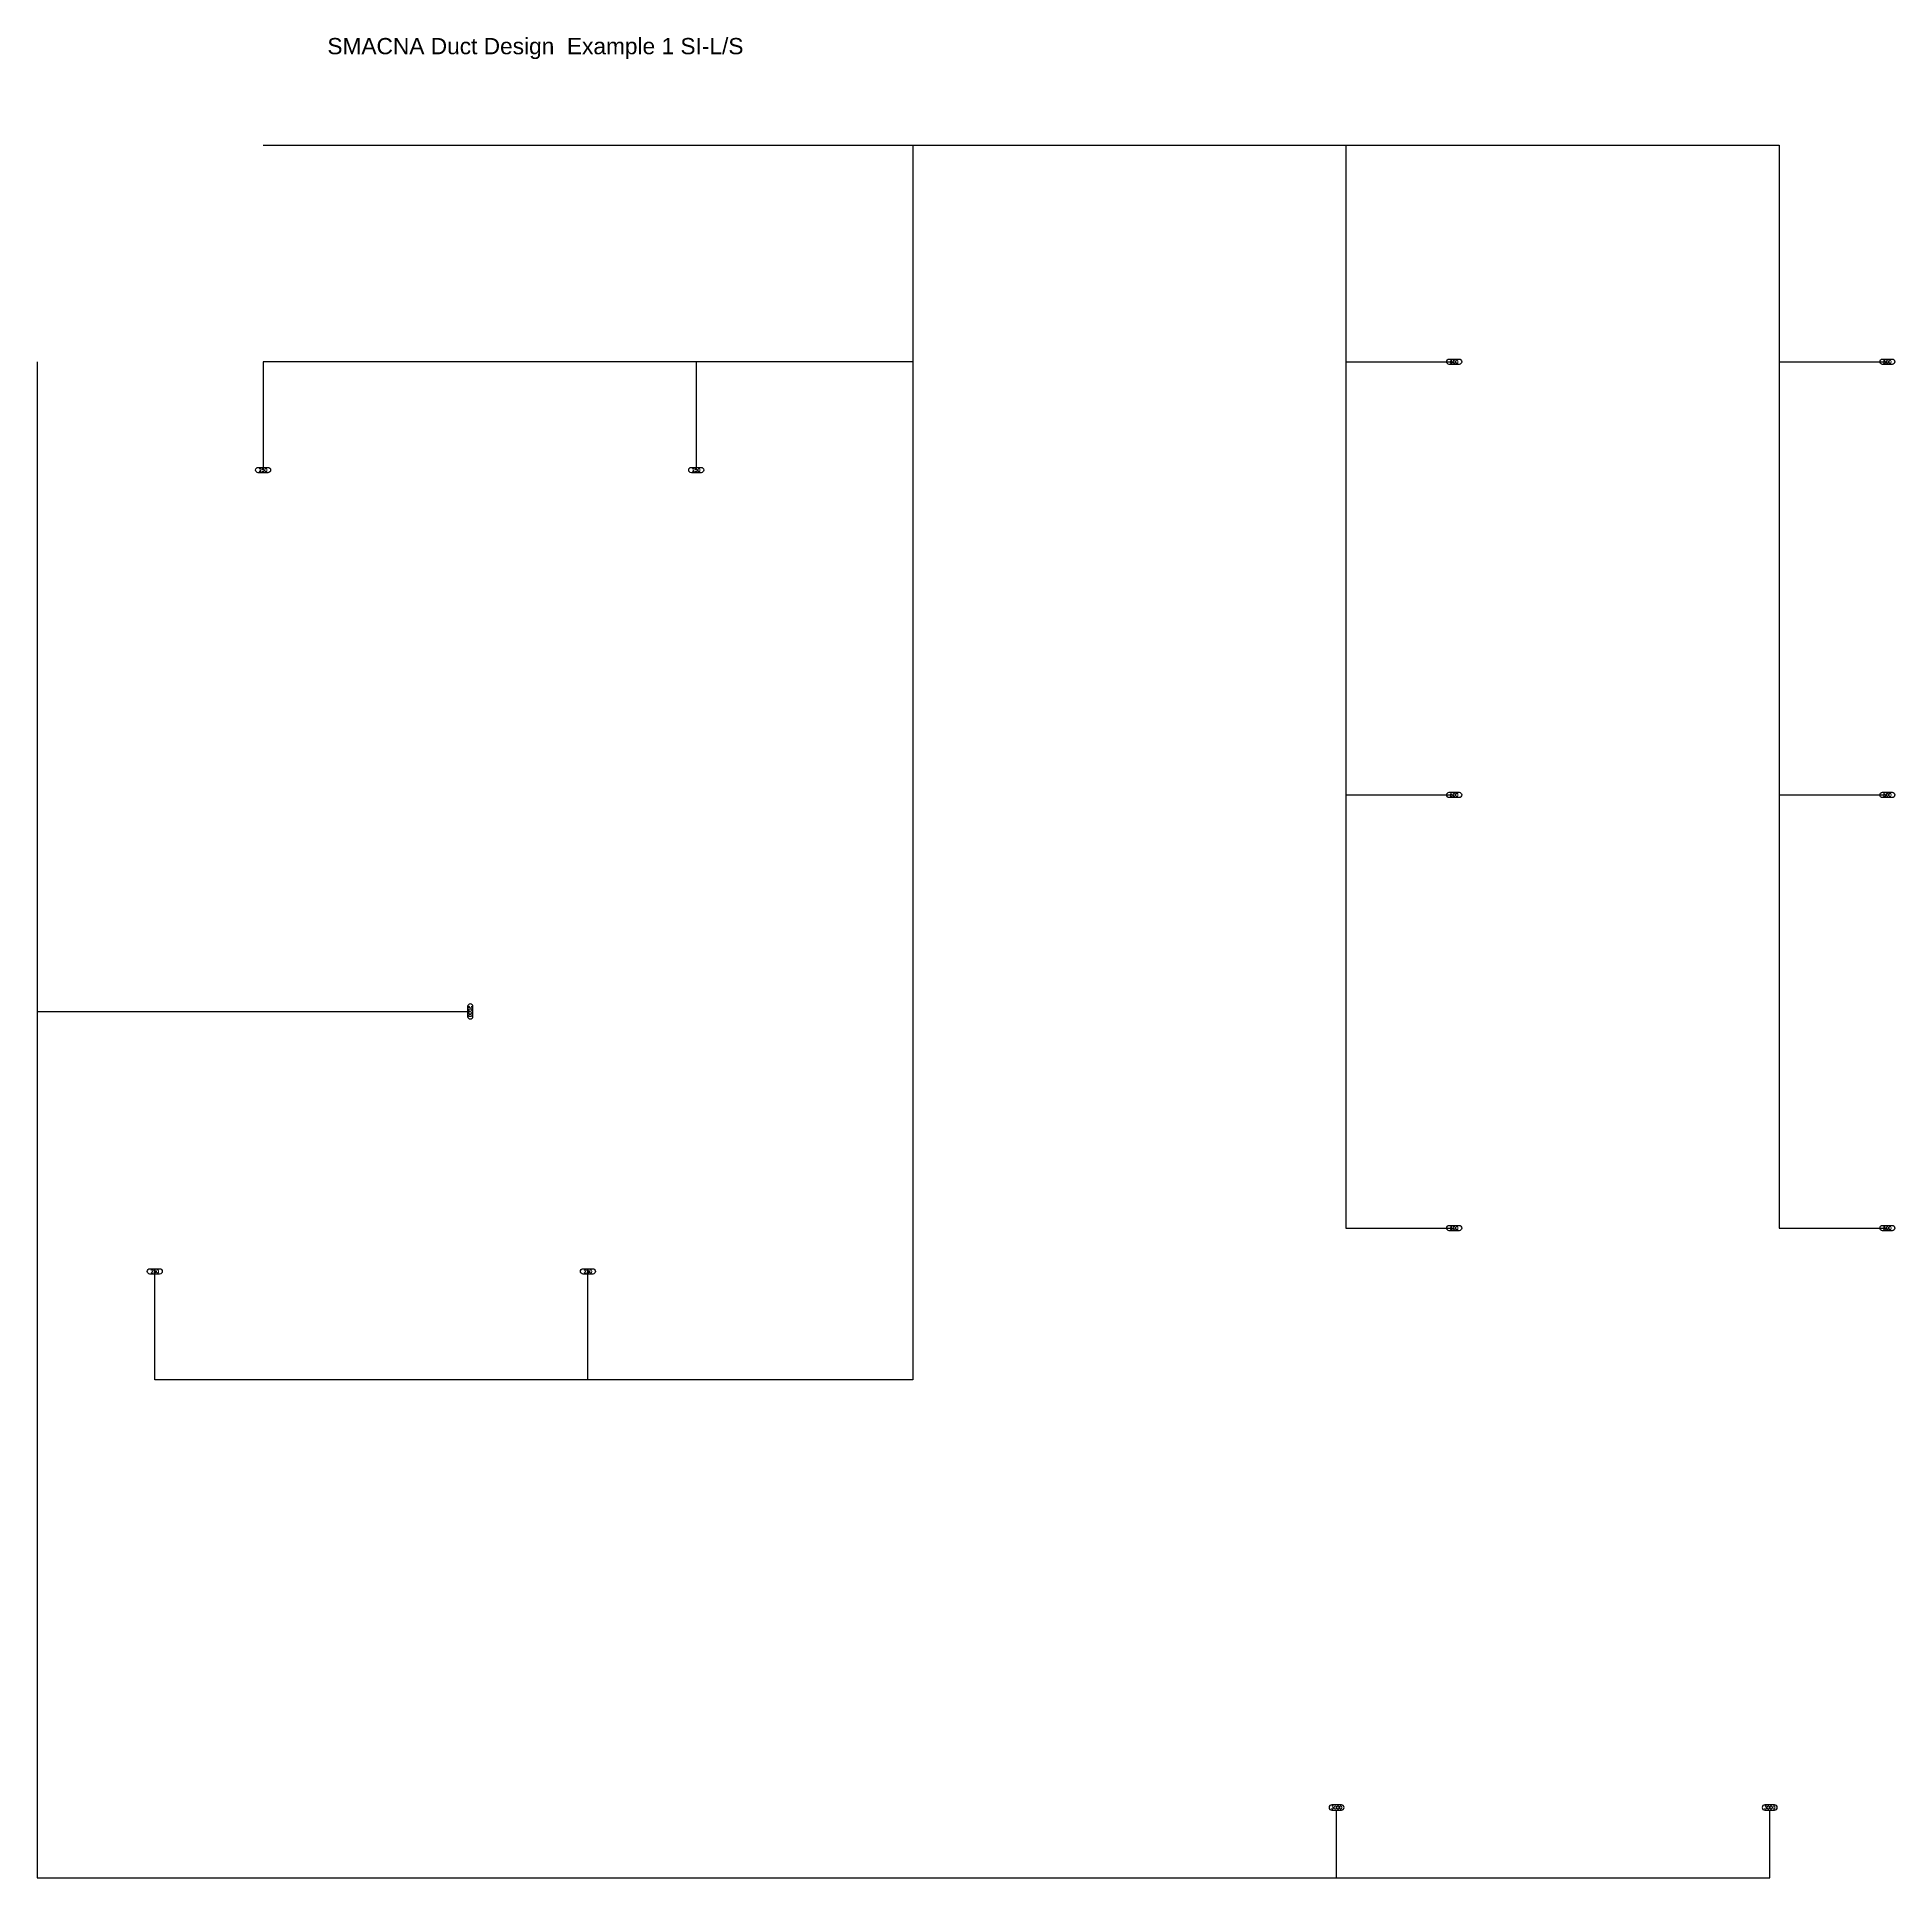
# Model space of a CAD drawing. Header units: inches. Extents: x 8137 to 8682, y -59634 to -59459.
# Drawn here: x 8426.43 to 8453.88, y -59490.5 to -59463.31 of the extents above; entities that cross this region are included whole.
import ezdxf
from ezdxf.enums import TextEntityAlignment as Align

# ---------------------------------------------------------------- set-up
doc = ezdxf.new("R2010")
doc.units = ezdxf.units.IN
doc.header["$MEASUREMENT"] = 0
doc.layers.add('DUCT', color=7, linetype='Continuous')
doc.layers.add('Flow Rate', color=3, linetype='Continuous')
doc.styles.add('RomanD', font='romand.shx')
doc.styles.get("Standard").update_dxf_attribs({"font": 'arial.ttf'})

# ---------------------------------------------------------------- blocks, each defined once
blk = doc.blocks.new('Diffuser')
at = {"layer": 'Flow Rate'}
blk.add_lwpolyline([(1.4973, -0.8156, 1), (1.4973, 0.8156), (-1.4973, 0.8156, 1), (-1.4973, -0.8156)], format="xyb", close=True, dxfattribs=at)
at = {"layer": 'Flow Rate', "color": 2, "style": 'RomanD'}
blk.add_attdef('Flow Rate', text='', height=1, dxfattribs=at).set_placement((0, 0), align=Align.MIDDLE_CENTER)

msp = doc.modelspace()

# ---------------------------------------------------------------- linework, layer by layer
at = {"layer": 'DUCT'}
for p, q in [((8429.768, -59464.901), (8439.368, -59464.901)), ((8439.368, -59464.901), (8445.768, -59464.901)), ((8439.368, -59464.901), (8439.368, -59468.101)), ((8445.768, -59464.901), (8452.168, -59464.901)), ((8445.768, -59464.901), (8445.768, -59468.101)), ((8452.168, -59464.901), (8452.168, -59468.101)), ((8426.43, -59468.101), (8426.43, -59477.701)), ((8436.168, -59468.101), (8429.768, -59468.101)), ((8429.768, -59468.101), (8429.768, -59469.701)), ((8439.368, -59468.101), (8436.168, -59468.101)), ((8436.168, -59468.101), (8436.168, -59469.701)), ((8439.368, -59468.101), (8439.368, -59483.141)), ((8445.768, -59468.101), (8447.368, -59468.101)), ((8445.768, -59468.101), (8445.768, -59474.501)), ((8452.168, -59468.101), (8453.768, -59468.101)), ((8452.168, -59468.101), (8452.168, -59474.501)), ((8445.768, -59474.501), (8447.368, -59474.501)), ((8445.768, -59474.501), (8445.768, -59480.901)), ((8452.168, -59474.501), (8453.768, -59474.501)), ((8452.168, -59474.501), (8452.168, -59480.901)), ((8426.43, -59477.701), (8432.83, -59477.701)), ((8426.43, -59477.701), (8426.43, -59490.501)), ((8445.768, -59480.901), (8447.368, -59480.901)), ((8452.168, -59480.901), (8453.768, -59480.901)), ((8428.168, -59483.141), (8428.168, -59481.541)), ((8434.568, -59483.141), (8434.568, -59481.541)), ((8434.568, -59483.141), (8428.168, -59483.141)), ((8439.368, -59483.141), (8434.568, -59483.141)), ((8445.63, -59490.501), (8445.63, -59489.501)), ((8452.03, -59490.501), (8452.03, -59489.501)), ((8426.43, -59490.501), (8445.63, -59490.501)), ((8445.63, -59490.501), (8452.03, -59490.501))]:
    msp.add_line(p, q, dxfattribs=at)

# ---------------------------------------------------------------- block references
at = {"layer": 'Flow Rate'}
ref = msp.add_blockref('Diffuser', (8447.368, -59468.101), dxfattribs=dict(at, xscale=-0.04800000000000001, yscale=0.04800000000000001, zscale=0.04800000000000001, rotation=180))
ref.add_attrib('Flow Rate', '500', dxfattribs={"color": 2, "height": 0.048, "style": 'RomanD'}).set_placement((8447.368, -59468.101), align=Align.MIDDLE_CENTER)
ref = msp.add_blockref('Diffuser', (8453.768, -59468.101), dxfattribs=dict(at, xscale=-0.04800000000000001, yscale=0.04800000000000001, zscale=0.04800000000000001, rotation=180))
ref.add_attrib('Flow Rate', '500', dxfattribs={"color": 2, "height": 0.048, "style": 'RomanD'}).set_placement((8453.768, -59468.101), align=Align.MIDDLE_CENTER)
ref = msp.add_blockref('Diffuser', (8429.768, -59469.701), dxfattribs=dict(at, xscale=-0.04800000000000001, yscale=0.04800000000000001, zscale=0.04800000000000001, rotation=180))
ref.add_attrib('Flow Rate', '250', dxfattribs={"color": 2, "height": 0.048, "style": 'RomanD'}).set_placement((8429.768, -59469.701), align=Align.MIDDLE_CENTER)
ref = msp.add_blockref('Diffuser', (8436.168, -59469.701), dxfattribs=dict(at, xscale=-0.04800000000000001, yscale=0.04800000000000001, zscale=0.04800000000000001, rotation=180))
ref.add_attrib('Flow Rate', '250', dxfattribs={"color": 2, "height": 0.048, "style": 'RomanD'}).set_placement((8436.168, -59469.701), align=Align.MIDDLE_CENTER)
ref = msp.add_blockref('Diffuser', (8447.368, -59474.501), dxfattribs=dict(at, xscale=-0.04800000000000001, yscale=0.04800000000000001, zscale=0.04800000000000001, rotation=180))
ref.add_attrib('Flow Rate', '500', dxfattribs={"color": 2, "height": 0.048, "style": 'RomanD'}).set_placement((8447.368, -59474.501), align=Align.MIDDLE_CENTER)
ref = msp.add_blockref('Diffuser', (8453.768, -59474.501), dxfattribs=dict(at, xscale=-0.04800000000000001, yscale=0.04800000000000001, zscale=0.04800000000000001, rotation=180))
ref.add_attrib('Flow Rate', '500', dxfattribs={"color": 2, "height": 0.048, "style": 'RomanD'}).set_placement((8453.768, -59474.501), align=Align.MIDDLE_CENTER)
at = {"layer": 'Flow Rate', "xscale": 0.04800000000000001, "yscale": 0.04800000000000001, "zscale": 0.04800000000000001, "rotation": 270}
msp.add_blockref('Diffuser', (8432.83, -59477.701), dxfattribs=at).add_auto_attribs({'Flow Rate': '2000'})
at = {"layer": 'Flow Rate'}
ref = msp.add_blockref('Diffuser', (8447.368, -59480.901), dxfattribs=dict(at, xscale=-0.04800000000000001, yscale=0.04800000000000001, zscale=0.04800000000000001, rotation=180))
ref.add_attrib('Flow Rate', '500', dxfattribs={"color": 2, "height": 0.048, "style": 'RomanD'}).set_placement((8447.368, -59480.901), align=Align.MIDDLE_CENTER)
ref = msp.add_blockref('Diffuser', (8453.768, -59480.901), dxfattribs=dict(at, xscale=-0.04800000000000001, yscale=0.04800000000000001, zscale=0.04800000000000001, rotation=180))
ref.add_attrib('Flow Rate', '500', dxfattribs={"color": 2, "height": 0.048, "style": 'RomanD'}).set_placement((8453.768, -59480.901), align=Align.MIDDLE_CENTER)
ref = msp.add_blockref('Diffuser', (8428.168, -59481.541), dxfattribs=dict(at, xscale=-0.04800000000000001, yscale=0.04800000000000001, zscale=0.04800000000000001, rotation=180))
ref.add_attrib('Flow Rate', '250', dxfattribs={"color": 2, "height": 0.048, "style": 'RomanD'}).set_placement((8428.168, -59481.541), align=Align.MIDDLE_CENTER)
ref = msp.add_blockref('Diffuser', (8434.568, -59481.541), dxfattribs=dict(at, xscale=-0.04800000000000001, yscale=0.04800000000000001, zscale=0.04800000000000001, rotation=180))
ref.add_attrib('Flow Rate', '250', dxfattribs={"color": 2, "height": 0.048, "style": 'RomanD'}).set_placement((8434.568, -59481.541), align=Align.MIDDLE_CENTER)
at = {"layer": 'Flow Rate', "xscale": 0.04800000000000001, "yscale": 0.04800000000000001, "zscale": 0.04800000000000001}
for p in [(8445.63, -59489.462), (8452.03, -59489.462)]:
    msp.add_blockref('Diffuser', p, dxfattribs=at).add_auto_attribs({'Flow Rate': '3000'})

# ---------------------------------------------------------------- texts
at = {"color": 4, "insert": (8430.718, -59463.318), "char_height": 0.24, "width": 8.14324, "attachment_point": 1}
msp.add_mtext('SMACNA Duct Design  Example 1 SI-L/S', dxfattribs=at)

doc.saveas('drawing.dxf')
